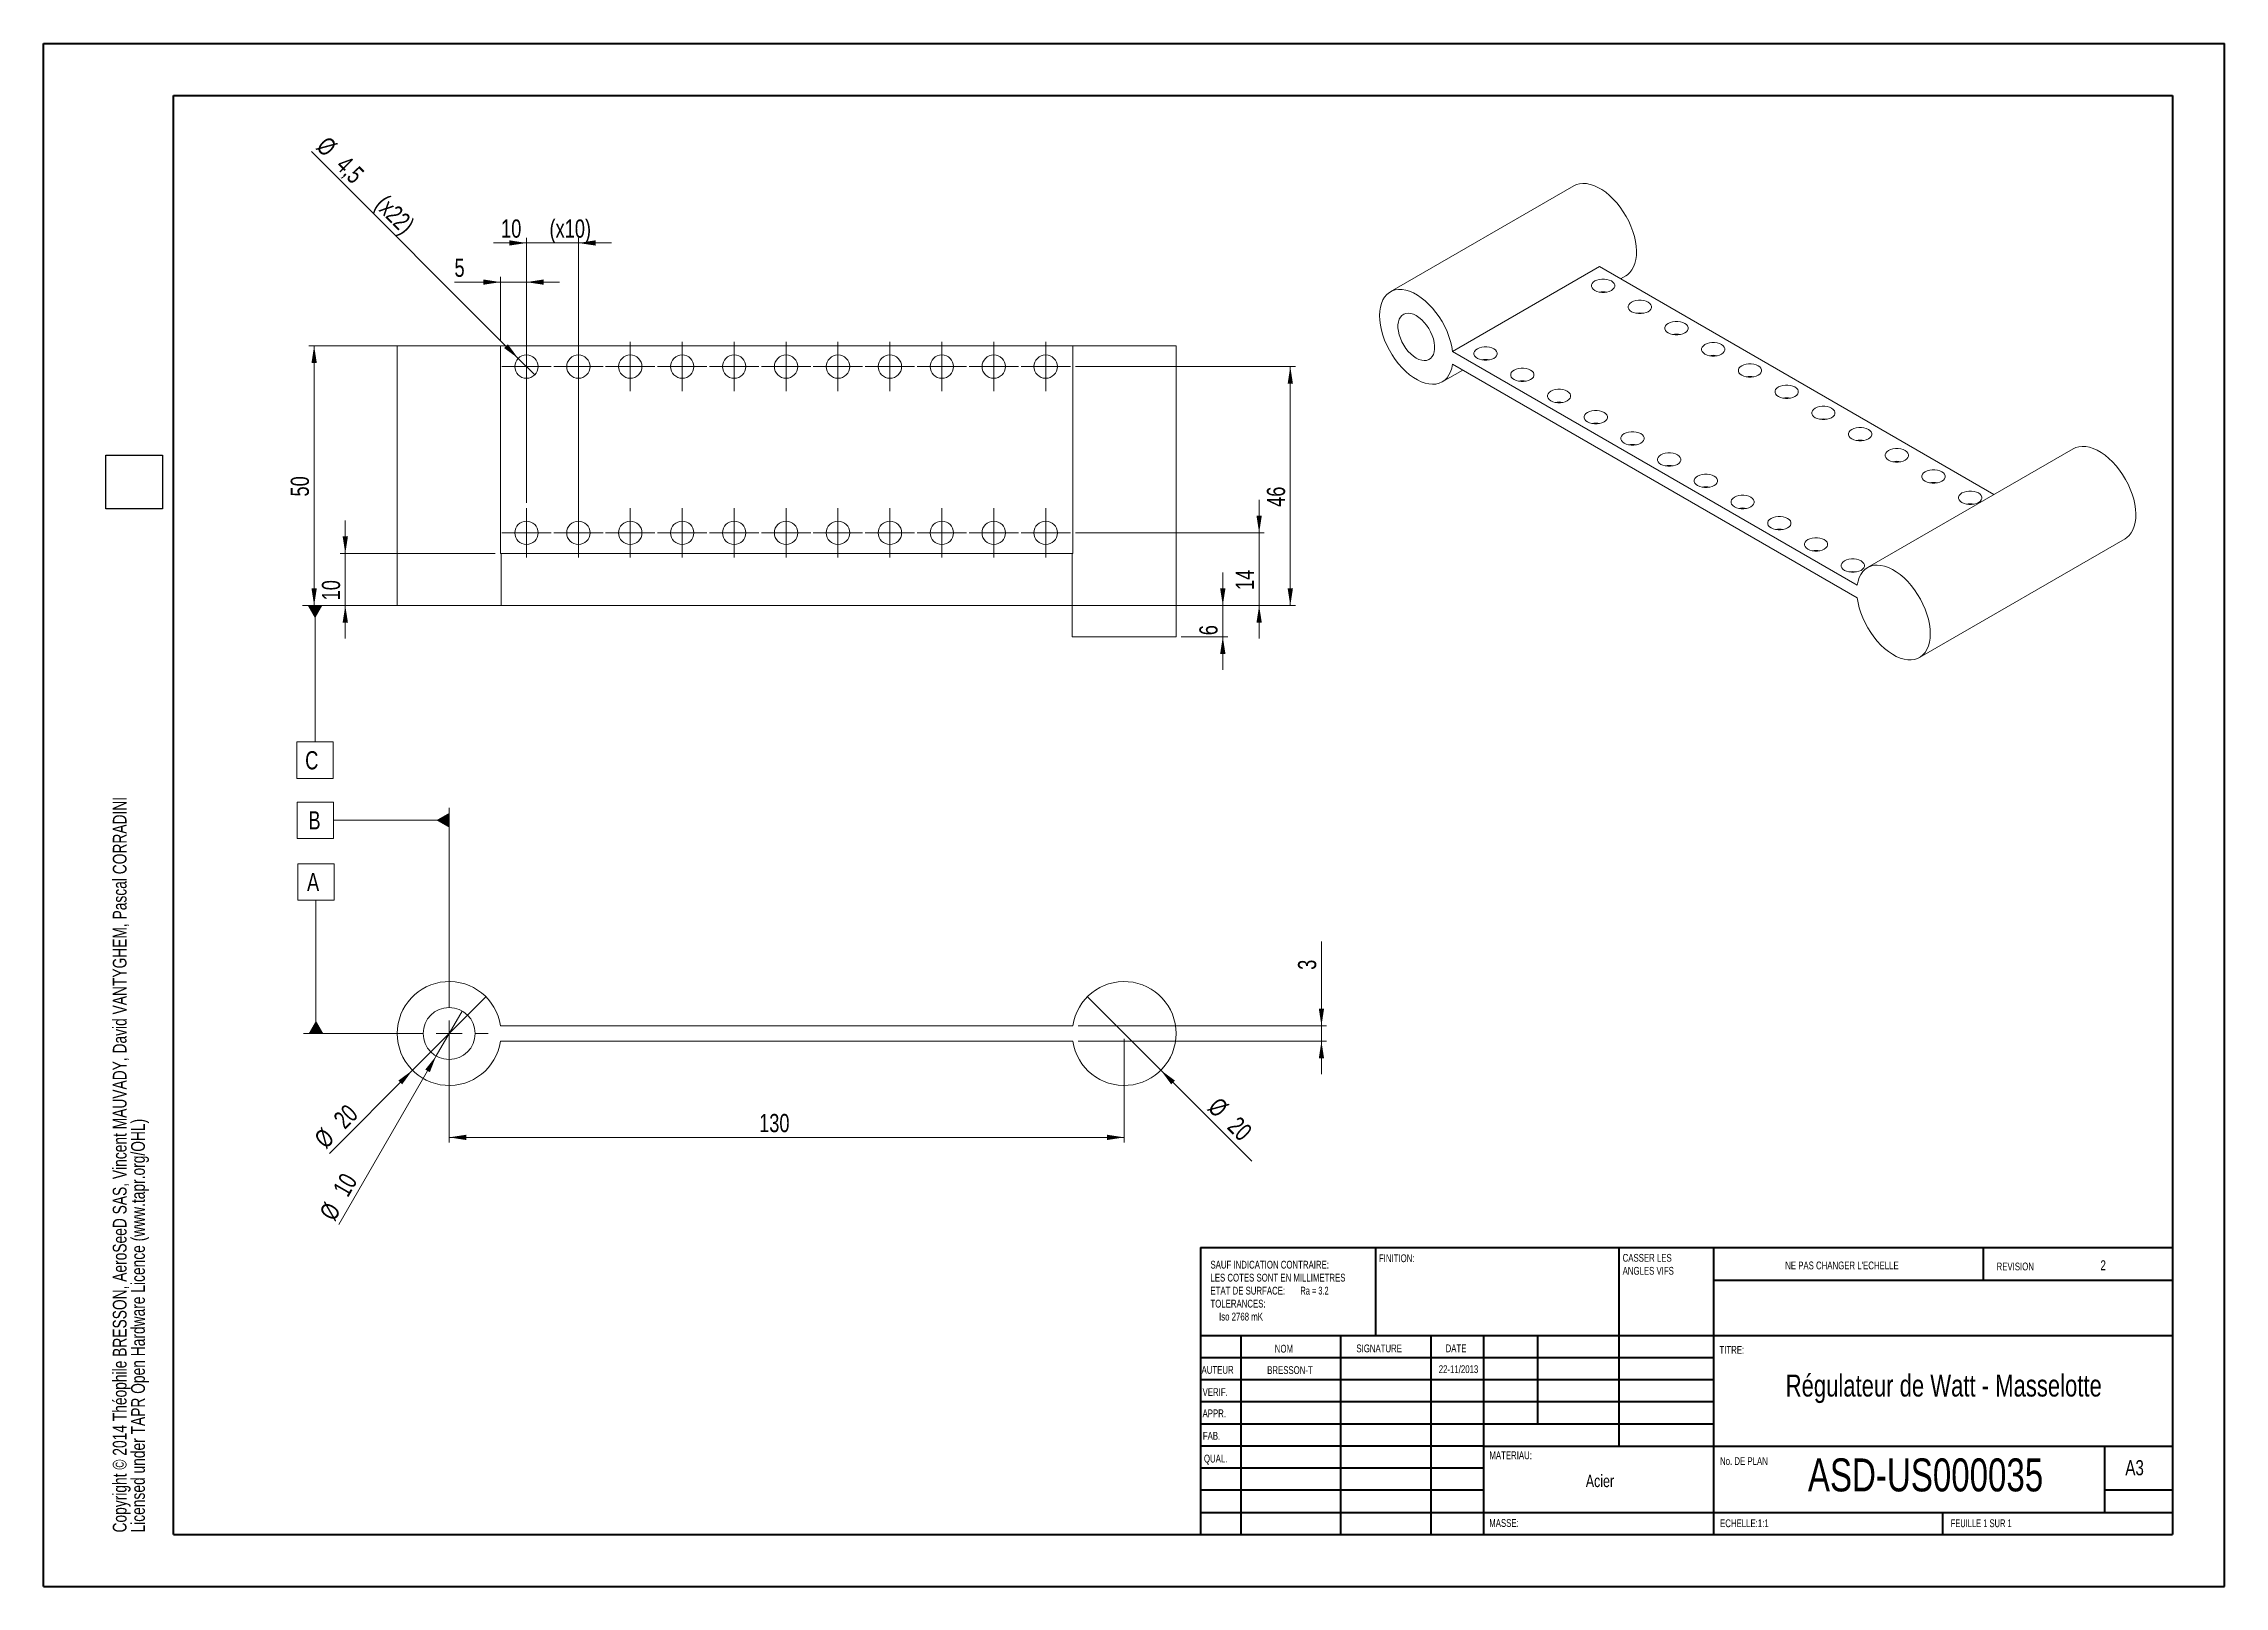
# Model space of a CAD drawing. Header units: millimetres. Extents: x 0 to 420, y 0 to 297.
import ezdxf

# ---------------------------------------------------------------- set-up
doc = ezdxf.new("R2010")
doc.units = ezdxf.units.MM
doc.styles.add('SLDTEXTSTYLE0', font='TXT', dxfattribs={"width": 0.75})
doc.styles.add('SLDTEXTSTYLE1', font='TXT', dxfattribs={"width": 0.7})
doc.styles.add('SLDTEXTSTYLE2', font='TXT', dxfattribs={"width": 0.6875})
doc.dimstyles.new('SLDDIMSTYLE0', dxfattribs={"dimtxt": 3.5, "dimasz": 3.302, "dimexe": 0, "dimexo": 0.0625, "dimgap": 0.875, "dimtad": 1, "dimrnd": 1e-09, "dimzin": 12, "dimdsep": 46, "dimtxsty": 'SLDTEXTSTYLE0', "dimsah": 1, "dimcen": 0.09, "dimadec": 0, "dimazin": 3, "dimtfac": 1, "dimtmove": 0, "dimatfit": 0, "dimfxl": 1, "dimfrac": 2, "dimtolj": 1, "dimtzin": 12, "dimarcsym": 0})
doc.dimstyles.new('SLDDIMSTYLE1', dxfattribs={"dimtxt": 3.5, "dimasz": 3.302, "dimexe": 0, "dimexo": 0.0625, "dimgap": 0.875, "dimtad": 1, "dimrnd": 1e-09, "dimzin": 12, "dimdsep": 46, "dimtxsty": 'SLDTEXTSTYLE0', "dimblk1": 'NONE', "dimsah": 1, "dimcen": 0, "dimadec": 0, "dimazin": 3, "dimtfac": 1, "dimtmove": 0, "dimatfit": 3, "dimldrblk": 'NONE', "dimfxl": 1, "dimfrac": 2, "dimtolj": 1, "dimtzin": 12, "dimarcsym": 0})
doc.dimstyles.new('SLDDIMSTYLE2', dxfattribs={"dimtxt": 3.5, "dimasz": 3.302, "dimexe": 0, "dimexo": 0.0625, "dimgap": 0.875, "dimtad": 1, "dimrnd": 1e-09, "dimzin": 12, "dimdsep": 46, "dimtxsty": 'SLDTEXTSTYLE0', "dimsah": 1, "dimcen": 0.09, "dimadec": 0, "dimazin": 3, "dimtfac": 1, "dimtofl": 0, "dimtmove": 0, "dimatfit": 3, "dimfxl": 1, "dimfrac": 2, "dimtolj": 1, "dimtzin": 12, "dimarcsym": 0})
doc.dimstyles.new('SLDDIMSTYLE3', dxfattribs={"dimtxt": 3.5, "dimasz": 3.302, "dimexe": 0, "dimexo": 0.0625, "dimgap": 0.875, "dimtad": 1, "dimrnd": 1e-09, "dimzin": 12, "dimdsep": 46, "dimtxsty": 'SLDTEXTSTYLE0', "dimblk1": 'NONE', "dimsah": 1, "dimcen": 0, "dimadec": 0, "dimazin": 3, "dimtfac": 1, "dimtmove": 0, "dimatfit": 3, "dimldrblk": 'NONE', "dimfxl": 1, "dimfrac": 2, "dimtolj": 1, "dimtzin": 12, "dimarcsym": 0})
doc.dimstyles.new('SLDDIMSTYLE4', dxfattribs={"dimtxt": 3.5, "dimasz": 3.302, "dimexe": 0, "dimexo": 0.0625, "dimgap": 0.875, "dimtad": 1, "dimrnd": 1e-09, "dimzin": 12, "dimdsep": 46, "dimtxsty": 'SLDTEXTSTYLE0', "dimblk1": 'NONE', "dimsah": 1, "dimcen": 0, "dimadec": 0, "dimazin": 3, "dimtfac": 1, "dimtmove": 0, "dimatfit": 3, "dimldrblk": 'NONE', "dimfxl": 1, "dimfrac": 2, "dimtolj": 1, "dimtzin": 12, "dimarcsym": 0})
picture_1 = doc.add_image_def('image1.bmp', size_in_pixel=(400, 420))

msp = doc.modelspace()

# ---------------------------------------------------------------- texts
at = {"color": 7, "linetype": 'Continuous', "lineweight": 0}
for s, insert, char_height, attachment_point, style in [('FINITION:', (257.25, 64.134), 1.5, 1, 'SLDTEXTSTYLE0'), ('2', (396.741, 62.99), 1.905, 2, 'SLDTEXTSTYLE0'), ("NE PAS CHANGER L'ECHELLE", (335.493, 62.748), 1.5, 1, 'SLDTEXTSTYLE0'), ('REVISION', (376.206, 62.55), 1.5, 1, 'SLDTEXTSTYLE0'), ('NOM', (237.201, 46.716), 1.5, 1, 'SLDTEXTSTYLE0'), ('SIGNATURE', (252.912, 46.777), 1.5, 1, 'SLDTEXTSTYLE0'), ('DATE', (270.094, 46.791), 1.5, 1, 'SLDTEXTSTYLE0'), ('TITRE:', (322.835, 46.493), 1.5, 1, 'SLDTEXTSTYLE0'), ('AUTEUR', (223.091, 42.644), 1.5, 1, 'SLDTEXTSTYLE0'), ('BRESSON-T', (240.114, 42.598), 1.4986, 2, 'SLDTEXTSTYLE0'), ('22-11/2013', (272.576, 42.774), 1.4986, 2, 'SLDTEXTSTYLE0'), ('VERIF.', (223.289, 38.369), 1.5, 1, 'SLDTEXTSTYLE0'), ('Régulateur de Watt - Masselotte', (366.03, 40.991), 4.23333, 2, 'SLDTEXTSTYLE0'), ('APPR.', (223.281, 34.279), 1.5, 1, 'SLDTEXTSTYLE0'), ('FAB.', (223.334, 29.948), 1.5, 1, 'SLDTEXTSTYLE0'), ('QUAL.', (223.548, 25.564), 1.5, 1, 'SLDTEXTSTYLE0'), ('MATERIAU:', (278.525, 26.201), 1.5, 1, 'SLDTEXTSTYLE0'), ('Acier', (299.818, 21.7), 2.3813, 2, 'SLDTEXTSTYLE0'), ('No. DE PLAN', (322.953, 25.083), 1.5, 1, 'SLDTEXTSTYLE0'), ('ASD-US000035', (362.527, 24.847), 6.35, 2, 'SLDTEXTSTYLE0'), ('A3', (401, 24.515), 2.9104, 1, 'SLDTEXTSTYLE0'), ('MASSE:', (278.497, 13.164), 1.4986, 1, 'SLDTEXTSTYLE0'), ('ECHELLE:1:1', (322.953, 13.115), 1.5, 1, 'SLDTEXTSTYLE0'), ('FEUILLE 1 SUR 1', (367.357, 13.115), 1.5, 1, 'SLDTEXTSTYLE1')]:
    msp.add_mtext(s, dxfattribs=dict(at, insert=insert, char_height=char_height, attachment_point=attachment_point, style=style))

# ---------------------------------------------------------------- blocks, each defined once
blk = doc.blocks.new('SW_NOTE_0')
at = {"color": 0, "linetype": 'Continuous', "lineweight": 0, "char_height": 2.6458, "attachment_point": 1, "rotation": 90, "style": 'SLDTEXTSTYLE0'}
for s, insert in [('Copyright © 2014 Théophile BRESSON, AeroSeeD SAS, Vincent MAUVADY, David VANTYGHEM, Pascal CORRADINI', (-3.41, 0)), ('Licensed under TAPR Open Hardware Licence (www.tapr.org/OHL)', (0.12, 0))]:
    blk.add_mtext(s, dxfattribs=dict(at, insert=insert))
blk = doc.blocks.new('SW_NOTE_1')
at = {"color": 0, "linetype": 'Continuous', "lineweight": 0, "char_height": 1.5, "attachment_point": 1, "style": 'SLDTEXTSTYLE0'}
for s, insert in [('CASSER LES', (0, 1.93)), ('ANGLES VIFS', (0, -0.57))]:
    blk.add_mtext(s, dxfattribs=dict(at, insert=insert))
blk = doc.blocks.new('SW_NOTE_2')
at = {"color": 0, "linetype": 'Continuous', "lineweight": 0, "char_height": 1.5, "attachment_point": 1}
for s, insert, style in [('SAUF INDICATION CONTRAIRE:', (0, 1.93), 'SLDTEXTSTYLE0'), ('LES COTES SONT EN MILLIMETRES', (0, -0.57), 'SLDTEXTSTYLE0'), ('ETAT DE SURFACE:', (0, -3.07), 'SLDTEXTSTYLE0'), ('Ra = 3.2', (17.33, -3.07), 'SLDTEXTSTYLE2'), ('TOLERANCES:', (0, -5.57), 'SLDTEXTSTYLE0'), ('Iso 2768 mK', (1.66, -8.07), 'SLDTEXTSTYLE0')]:
    blk.add_mtext(s, dxfattribs=dict(at, insert=insert, style=style))
blk = doc.blocks.new('*D4')
at = {"color": 7, "linetype": 'Continuous', "lineweight": 0}
for p, q in [((88.07, 240.04), (88.07, 252.3)), ((93.07, 208.79), (93.07, 252.3)), ((88.07, 251.3), (79.21, 251.3)), ((88.07, 251.3), (93.07, 251.3)), ((93.07, 251.3), (99.42, 251.3))]:
    blk.add_line(p, q, dxfattribs=at)
for points in [[(88.07, 251.3), (84.77, 251.81), (84.77, 250.8)], [(93.07, 251.3), (96.37, 250.8), (96.37, 251.81)]]:
    blk.add_solid(points, dxfattribs=at)
at = {"color": 7, "linetype": 'Continuous', "lineweight": 0, "insert": (79.21, 255.82, 0.1), "char_height": 3.5, "attachment_point": 1, "style": 'SLDTEXTSTYLE0'}
blk.add_mtext('5', dxfattribs=at)
blk = doc.blocks.new('*D5')
at = {"color": 7, "linetype": 'Continuous', "lineweight": 0}
for p, q in [((93.07, 258.84), (86.72, 258.84)), ((93.07, 240.79), (93.07, 259.84)), ((93.07, 258.84), (103.07, 258.84)), ((103.07, 204.04), (103.07, 259.84)), ((103.07, 258.84), (109.42, 258.84))]:
    blk.add_line(p, q, dxfattribs=at)
for points in [[(93.07, 258.84), (89.77, 259.35), (89.77, 258.34)], [(103.07, 258.84), (106.37, 258.34), (106.37, 259.35)]]:
    blk.add_solid(points, dxfattribs=at)
at = {"color": 7, "linetype": 'Continuous', "lineweight": 0, "char_height": 3.5, "attachment_point": 1, "style": 'SLDTEXTSTYLE0'}
for s, insert in [('10', (88.18, 263.36, 0.1)), ('(x10)', (97.51, 263.36, 0.1))]:
    blk.add_mtext(s, dxfattribs=dict(at, insert=insert))
blk = doc.blocks.new('*D7')
at = {"color": 7, "linetype": 'Continuous', "lineweight": 0}
for q in [(51.68, 276.43), (94.66, 233.45)]:
    blk.add_line((91.48, 236.63), q, dxfattribs=at)
blk.add_solid([(91.48, 236.63), (89.5, 239.32), (88.78, 238.6)], dxfattribs=at)
at = {"color": 7, "linetype": 'Continuous', "lineweight": 0, "char_height": 3.5, "attachment_point": 1, "rotation": 315, "style": 'SLDTEXTSTYLE0'}
for s, insert in [('%%c', (54.86, 279.62, 0.1)), ('4,5', (58.63, 275.92, 0.1)), ('(x22)', (66.15, 268.41, 0.1))]:
    blk.add_mtext(s, dxfattribs=dict(at, insert=insert))
blk = doc.blocks.new('_NONE')
blk = doc.blocks.new('*D8')
at = {"color": 7, "linetype": 'Continuous', "lineweight": 0}
for p, q in [((72.18, 239.04), (51.18, 239.04)), ((52.18, 189.04), (52.18, 239.04)), ((67.18, 189.04), (51.18, 189.04))]:
    blk.add_line(p, q, dxfattribs=at)
for points in [[(52.18, 239.04), (51.67, 235.74), (52.69, 235.74)], [(52.18, 189.04), (52.69, 192.34), (51.67, 192.34)]]:
    blk.add_solid(points, dxfattribs=at)
at = {"color": 7, "linetype": 'Continuous', "lineweight": 0, "insert": (47.67, 210.03, 0.1), "char_height": 3.5, "attachment_point": 1, "rotation": 90, "style": 'SLDTEXTSTYLE0'}
blk.add_mtext('50', dxfattribs=at)
blk = doc.blocks.new('*D9')
at = {"color": 7, "linetype": 'Continuous', "lineweight": 0}
for p, q in [((58.18, 199.04), (58.18, 205.39)), ((87.07, 199.04), (57.18, 199.04)), ((58.18, 189.04), (58.18, 199.04)), ((67.18, 189.04), (57.18, 189.04)), ((58.18, 189.04), (58.18, 182.69))]:
    blk.add_line(p, q, dxfattribs=at)
for points in [[(58.18, 199.04), (58.69, 202.34), (57.67, 202.34)], [(58.18, 189.04), (57.67, 185.74), (58.69, 185.74)]]:
    blk.add_solid(points, dxfattribs=at)
at = {"color": 7, "linetype": 'Continuous', "lineweight": 0, "insert": (53.67, 190.03, 0.1), "char_height": 3.5, "attachment_point": 1, "rotation": 90, "style": 'SLDTEXTSTYLE0'}
blk.add_mtext('10', dxfattribs=at)
blk = doc.blocks.new('*D10')
at = {"color": 7, "linetype": 'Continuous', "lineweight": 0}
for p, q in [((227.18, 189.04), (227.18, 195.39)), ((84.18, 189.04), (228.18, 189.04)), ((227.18, 189.04), (227.18, 183.04)), ((219.18, 183.04), (228.18, 183.04)), ((227.18, 183.04), (227.18, 176.69))]:
    blk.add_line(p, q, dxfattribs=at)
for points in [[(227.18, 189.04), (227.69, 192.34), (226.67, 192.34)], [(227.18, 183.04), (226.67, 179.74), (227.69, 179.74)]]:
    blk.add_solid(points, dxfattribs=at)
at = {"color": 7, "linetype": 'Continuous', "lineweight": 0, "insert": (222.67, 183.32, 0.1), "char_height": 3.5, "attachment_point": 1, "rotation": 90, "style": 'SLDTEXTSTYLE0'}
blk.add_mtext('6', dxfattribs=at)
blk = doc.blocks.new('*D11')
at = {"color": 7, "linetype": 'Continuous', "lineweight": 0}
for p, q in [((234.18, 203.04), (234.18, 209.39)), ((198.82, 203.04), (235.18, 203.04)), ((234.18, 189.04), (234.18, 203.04)), ((89.18, 189.04), (235.18, 189.04)), ((234.18, 189.04), (234.18, 182.69))]:
    blk.add_line(p, q, dxfattribs=at)
for points in [[(234.18, 203.04), (234.69, 206.34), (233.67, 206.34)], [(234.18, 189.04), (233.67, 185.74), (234.69, 185.74)]]:
    blk.add_solid(points, dxfattribs=at)
at = {"color": 7, "linetype": 'Continuous', "lineweight": 0, "insert": (229.67, 192.03, 0.1), "char_height": 3.5, "attachment_point": 1, "rotation": 90, "style": 'SLDTEXTSTYLE0'}
blk.add_mtext('14', dxfattribs=at)
blk = doc.blocks.new('*D12')
at = {"color": 7, "linetype": 'Continuous', "lineweight": 0}
for p, q in [((198.82, 235.04), (241.18, 235.04)), ((240.18, 189.04), (240.18, 235.04)), ((89.18, 189.04), (241.18, 189.04))]:
    blk.add_line(p, q, dxfattribs=at)
for points in [[(240.18, 235.04), (239.67, 231.74), (240.69, 231.74)], [(240.18, 189.04), (240.69, 192.34), (239.67, 192.34)]]:
    blk.add_solid(points, dxfattribs=at)
at = {"color": 7, "linetype": 'Continuous', "lineweight": 0, "insert": (235.67, 208.03, 0.1), "char_height": 3.5, "attachment_point": 1, "rotation": 90, "style": 'SLDTEXTSTYLE0'}
blk.add_mtext('46', dxfattribs=at)
blk = doc.blocks.new('SW_CENTERMARKSYMBOL_0')
at = {"color": 0, "linetype": 'Continuous', "lineweight": 0}
for p, q in [((0, 2.5), (0, 4.75)), ((-2.5, 0), (-4.75, 0)), ((0, 0), (-2.5, 0)), ((0, 0), (0, 2.5)), ((0, 0), (0, -2.5)), ((0, 0), (2.5, 0)), ((2.5, 0), (4.75, 0)), ((0, -2.5), (0, -4.75))]:
    blk.add_line(p, q, dxfattribs=at)
blk = doc.blocks.new('SW_CENTERMARKSYMBOL_1')
at = {"color": 0, "linetype": 'Continuous', "lineweight": 0}
for p, q in [((0, 2.5), (0, 4.75)), ((-2.5, 0), (-4.75, 0)), ((0, 0), (-2.5, 0)), ((0, 0), (0, 2.5)), ((0, 0), (0, -2.5)), ((0, 0), (2.5, 0)), ((2.5, 0), (4.75, 0)), ((0, -2.5), (0, -4.75))]:
    blk.add_line(p, q, dxfattribs=at)
blk = doc.blocks.new('SW_CENTERMARKSYMBOL_2')
at = {"color": 0, "linetype": 'Continuous', "lineweight": 0}
for p, q in [((0, 2.5), (0, 4.75)), ((-2.5, 0), (-4.75, 0)), ((0, 0), (-2.5, 0)), ((0, 0), (0, 2.5)), ((0, 0), (0, -2.5)), ((0, 0), (2.5, 0)), ((2.5, 0), (4.75, 0)), ((0, -2.5), (0, -4.75))]:
    blk.add_line(p, q, dxfattribs=at)
blk = doc.blocks.new('SW_CENTERMARKSYMBOL_3')
at = {"color": 0, "linetype": 'Continuous', "lineweight": 0}
for p, q in [((0, 2.5), (0, 4.75)), ((-2.5, 0), (-4.75, 0)), ((0, 0), (-2.5, 0)), ((0, 0), (0, 2.5)), ((0, 0), (0, -2.5)), ((0, 0), (2.5, 0)), ((2.5, 0), (4.75, 0)), ((0, -2.5), (0, -4.75))]:
    blk.add_line(p, q, dxfattribs=at)
blk = doc.blocks.new('SW_CENTERMARKSYMBOL_4')
at = {"color": 0, "linetype": 'Continuous', "lineweight": 0}
for p, q in [((0, 2.5), (0, 4.75)), ((-2.5, 0), (-4.75, 0)), ((0, 0), (-2.5, 0)), ((0, 0), (0, 2.5)), ((0, 0), (0, -2.5)), ((0, 0), (2.5, 0)), ((2.5, 0), (4.75, 0)), ((0, -2.5), (0, -4.75))]:
    blk.add_line(p, q, dxfattribs=at)
blk = doc.blocks.new('SW_CENTERMARKSYMBOL_5')
at = {"color": 0, "linetype": 'Continuous', "lineweight": 0}
for p, q in [((0, 2.5), (0, 4.75)), ((-2.5, 0), (-4.75, 0)), ((0, 0), (-2.5, 0)), ((0, 0), (0, 2.5)), ((0, 0), (0, -2.5)), ((0, 0), (2.5, 0)), ((2.5, 0), (4.75, 0)), ((0, -2.5), (0, -4.75))]:
    blk.add_line(p, q, dxfattribs=at)
blk = doc.blocks.new('SW_CENTERMARKSYMBOL_6')
at = {"color": 0, "linetype": 'Continuous', "lineweight": 0}
for p, q in [((0, 2.5), (0, 4.75)), ((-2.5, 0), (-4.75, 0)), ((0, 0), (-2.5, 0)), ((0, 0), (0, 2.5)), ((0, 0), (0, -2.5)), ((0, 0), (2.5, 0)), ((2.5, 0), (4.75, 0)), ((0, -2.5), (0, -4.75))]:
    blk.add_line(p, q, dxfattribs=at)
blk = doc.blocks.new('SW_CENTERMARKSYMBOL_7')
at = {"color": 0, "linetype": 'Continuous', "lineweight": 0}
for p, q in [((0, 2.5), (0, 4.75)), ((-2.5, 0), (-4.75, 0)), ((0, 0), (-2.5, 0)), ((0, 0), (0, 2.5)), ((0, 0), (0, -2.5)), ((0, 0), (2.5, 0)), ((2.5, 0), (4.75, 0)), ((0, -2.5), (0, -4.75))]:
    blk.add_line(p, q, dxfattribs=at)
blk = doc.blocks.new('SW_CENTERMARKSYMBOL_8')
at = {"color": 0, "linetype": 'Continuous', "lineweight": 0}
for p, q in [((0, 2.5), (0, 4.75)), ((-2.5, 0), (-4.75, 0)), ((0, 0), (-2.5, 0)), ((0, 0), (0, 2.5)), ((0, 0), (0, -2.5)), ((0, 0), (2.5, 0)), ((2.5, 0), (4.75, 0)), ((0, -2.5), (0, -4.75))]:
    blk.add_line(p, q, dxfattribs=at)
blk = doc.blocks.new('SW_CENTERMARKSYMBOL_9')
at = {"color": 0, "linetype": 'Continuous', "lineweight": 0}
for p, q in [((0, 2.5), (0, 4.75)), ((-2.5, 0), (-4.75, 0)), ((0, 0), (-2.5, 0)), ((0, 0), (0, 2.5)), ((0, 0), (0, -2.5)), ((0, 0), (2.5, 0)), ((2.5, 0), (4.75, 0)), ((0, -2.5), (0, -4.75))]:
    blk.add_line(p, q, dxfattribs=at)
blk = doc.blocks.new('SW_CENTERMARKSYMBOL_10')
at = {"color": 0, "linetype": 'Continuous', "lineweight": 0}
for p, q in [((0, 2.5), (0, 4.75)), ((-2.5, 0), (-4.75, 0)), ((0, 0), (-2.5, 0)), ((0, 0), (0, 2.5)), ((0, 0), (0, -2.5)), ((0, 0), (2.5, 0)), ((2.5, 0), (4.75, 0)), ((0, -2.5), (0, -4.75))]:
    blk.add_line(p, q, dxfattribs=at)
blk = doc.blocks.new('SW_CENTERMARKSYMBOL_11')
at = {"color": 0, "linetype": 'Continuous', "lineweight": 0}
for p, q in [((0, 2.5), (0, 4.75)), ((-2.5, 0), (-4.75, 0)), ((0, 0), (-2.5, 0)), ((0, 0), (0, 2.5)), ((0, 0), (0, -2.5)), ((0, 0), (2.5, 0)), ((2.5, 0), (4.75, 0)), ((0, -2.5), (0, -4.75))]:
    blk.add_line(p, q, dxfattribs=at)
blk = doc.blocks.new('SW_CENTERMARKSYMBOL_12')
at = {"color": 0, "linetype": 'Continuous', "lineweight": 0}
for p, q in [((0, 2.5), (0, 4.75)), ((-2.5, 0), (-4.75, 0)), ((0, 0), (-2.5, 0)), ((0, 0), (0, 2.5)), ((0, 0), (0, -2.5)), ((0, 0), (2.5, 0)), ((2.5, 0), (4.75, 0)), ((0, -2.5), (0, -4.75))]:
    blk.add_line(p, q, dxfattribs=at)
blk = doc.blocks.new('SW_CENTERMARKSYMBOL_13')
at = {"color": 0, "linetype": 'Continuous', "lineweight": 0}
for p, q in [((0, 2.5), (0, 4.75)), ((-2.5, 0), (-4.75, 0)), ((0, 0), (-2.5, 0)), ((0, 0), (0, 2.5)), ((0, 0), (0, -2.5)), ((0, 0), (2.5, 0)), ((2.5, 0), (4.75, 0)), ((0, -2.5), (0, -4.75))]:
    blk.add_line(p, q, dxfattribs=at)
blk = doc.blocks.new('SW_CENTERMARKSYMBOL_14')
at = {"color": 0, "linetype": 'Continuous', "lineweight": 0}
for p, q in [((0, 2.5), (0, 4.75)), ((-2.5, 0), (-4.75, 0)), ((0, 0), (-2.5, 0)), ((0, 0), (0, 2.5)), ((0, 0), (0, -2.5)), ((0, 0), (2.5, 0)), ((2.5, 0), (4.75, 0)), ((0, -2.5), (0, -4.75))]:
    blk.add_line(p, q, dxfattribs=at)
blk = doc.blocks.new('SW_CENTERMARKSYMBOL_15')
at = {"color": 0, "linetype": 'Continuous', "lineweight": 0}
for p, q in [((0, 2.5), (0, 4.75)), ((-2.5, 0), (-4.75, 0)), ((0, 0), (-2.5, 0)), ((0, 0), (0, 2.5)), ((0, 0), (0, -2.5)), ((0, 0), (2.5, 0)), ((2.5, 0), (4.75, 0)), ((0, -2.5), (0, -4.75))]:
    blk.add_line(p, q, dxfattribs=at)
blk = doc.blocks.new('SW_CENTERMARKSYMBOL_16')
at = {"color": 0, "linetype": 'Continuous', "lineweight": 0}
for p, q in [((0, 2.5), (0, 4.75)), ((-2.5, 0), (-4.75, 0)), ((0, 0), (-2.5, 0)), ((0, 0), (0, 2.5)), ((0, 0), (0, -2.5)), ((0, 0), (2.5, 0)), ((2.5, 0), (4.75, 0)), ((0, -2.5), (0, -4.75))]:
    blk.add_line(p, q, dxfattribs=at)
blk = doc.blocks.new('SW_CENTERMARKSYMBOL_17')
at = {"color": 0, "linetype": 'Continuous', "lineweight": 0}
for p, q in [((0, 2.5), (0, 4.75)), ((-2.5, 0), (-4.75, 0)), ((0, 0), (-2.5, 0)), ((0, 0), (0, 2.5)), ((0, 0), (0, -2.5)), ((0, 0), (2.5, 0)), ((2.5, 0), (4.75, 0)), ((0, -2.5), (0, -4.75))]:
    blk.add_line(p, q, dxfattribs=at)
blk = doc.blocks.new('SW_CENTERMARKSYMBOL_18')
at = {"color": 0, "linetype": 'Continuous', "lineweight": 0}
for p, q in [((0, 2.5), (0, 4.75)), ((-2.5, 0), (-4.75, 0)), ((0, 0), (-2.5, 0)), ((0, 0), (0, 2.5)), ((0, 0), (0, -2.5)), ((0, 0), (2.5, 0)), ((2.5, 0), (4.75, 0)), ((0, -2.5), (0, -4.75))]:
    blk.add_line(p, q, dxfattribs=at)
blk = doc.blocks.new('SW_CENTERMARKSYMBOL_19')
at = {"color": 0, "linetype": 'Continuous', "lineweight": 0}
for p, q in [((0, 2.5), (0, 4.75)), ((-2.5, 0), (-4.75, 0)), ((0, 0), (-2.5, 0)), ((0, 0), (0, 2.5)), ((0, 0), (0, -2.5)), ((0, 0), (2.5, 0)), ((2.5, 0), (4.75, 0)), ((0, -2.5), (0, -4.75))]:
    blk.add_line(p, q, dxfattribs=at)
blk = doc.blocks.new('SW_CENTERMARKSYMBOL_20')
at = {"color": 0, "linetype": 'Continuous', "lineweight": 0}
for p, q in [((0, 2.5), (0, 4.75)), ((-2.5, 0), (-4.75, 0)), ((0, 0), (-2.5, 0)), ((0, 0), (0, 2.5)), ((0, 0), (0, -2.5)), ((0, 0), (2.5, 0)), ((2.5, 0), (4.75, 0)), ((0, -2.5), (0, -4.75))]:
    blk.add_line(p, q, dxfattribs=at)
blk = doc.blocks.new('SW_CENTERMARKSYMBOL_21')
at = {"color": 0, "linetype": 'Continuous', "lineweight": 0}
for p, q in [((0, 2.5), (0, 4.75)), ((-2.5, 0), (-4.75, 0)), ((0, 0), (-2.5, 0)), ((0, 0), (0, 2.5)), ((0, 0), (0, -2.5)), ((0, 0), (2.5, 0)), ((2.5, 0), (4.75, 0)), ((0, -2.5), (0, -4.75))]:
    blk.add_line(p, q, dxfattribs=at)
blk = doc.blocks.new('SW_DATUMTAG_0')
at = {"color": 0, "linetype": 'Continuous', "lineweight": 0}
for p, q in [((17.73, 32.55), (-0.5, 32.55)), ((1.9, 32.55), (1.9, 6.28)), ((-1.6, -0.72), (-1.6, 6.28)), ((-1.6, 6.28), (5.4, 6.28)), ((5.4, 6.28), (5.4, -0.72)), ((5.4, -0.72), (-1.6, -0.72))]:
    blk.add_line(p, q, dxfattribs=at)
blk.add_solid([(3.3, 32.55), (0.5, 32.55), (1.9, 30.1)], dxfattribs=at)
at = {"color": 0, "linetype": 'Continuous', "lineweight": 0, "insert": (0, 4.51), "char_height": 3.5, "attachment_point": 1, "style": 'SLDTEXTSTYLE0'}
blk.add_mtext('C', dxfattribs=at)
blk = doc.blocks.new('*D36')
at = {"color": 7, "linetype": 'Continuous', "lineweight": 0}
for q in [(85.25, 113.72), (55.11, 83.58)]:
    blk.add_line((71.11, 99.58), q, dxfattribs=at)
blk.add_solid([(71.11, 99.58), (68.42, 97.6), (69.14, 96.88)], dxfattribs=at)
at = {"color": 7, "linetype": 'Continuous', "lineweight": 0, "char_height": 3.5, "attachment_point": 1, "rotation": 45, "style": 'SLDTEXTSTYLE0'}
for s, insert in [('20', (55.63, 90.53, 3.1)), ('%%c', (51.93, 86.76, 3.1))]:
    blk.add_mtext(s, dxfattribs=dict(at, insert=insert))
blk = doc.blocks.new('*D37')
at = {"color": 7, "linetype": 'Continuous', "lineweight": 0}
for q in [(80.68, 110.98), (56.94, 69.85)]:
    blk.add_line((75.68, 102.32), q, dxfattribs=at)
blk.add_solid([(75.68, 102.32), (73.59, 99.71), (74.47, 99.21)], dxfattribs=at)
at = {"color": 7, "linetype": 'Continuous', "lineweight": 0, "char_height": 3.5, "attachment_point": 1, "rotation": 60, "style": 'SLDTEXTSTYLE0'}
for s, insert in [('10', (55.63, 76.7, 3.1)), ('%%c', (53.04, 72.1, 3.1))]:
    blk.add_mtext(s, dxfattribs=dict(at, insert=insert))
blk = doc.blocks.new('*D38')
at = {"color": 7, "linetype": 'Continuous', "lineweight": 0}
for q in [(201.11, 113.72), (232.78, 82.05)]:
    blk.add_line((215.25, 99.58), q, dxfattribs=at)
blk.add_solid([(215.25, 99.58), (217.23, 96.88), (217.95, 97.6)], dxfattribs=at)
at = {"color": 7, "linetype": 'Continuous', "lineweight": 0, "char_height": 3.5, "attachment_point": 1, "rotation": 315, "style": 'SLDTEXTSTYLE0'}
for s, insert in [('%%c', (226.56, 94.63, 3.1)), ('20', (230.33, 90.93, 3.1))]:
    blk.add_mtext(s, dxfattribs=dict(at, insert=insert))
blk = doc.blocks.new('*D39')
at = {"color": 7, "linetype": 'Continuous', "lineweight": 0}
for p, q in [((246.18, 108.15), (246.18, 124.34)), ((199.3, 108.15), (247.18, 108.15)), ((199.3, 105.15), (247.18, 105.15)), ((246.18, 108.15), (246.18, 105.15)), ((246.18, 105.15), (246.18, 98.8))]:
    blk.add_line(p, q, dxfattribs=at)
for points in [[(246.18, 108.15), (246.69, 111.45), (245.67, 111.45)], [(246.18, 105.15), (245.67, 101.85), (246.69, 101.85)]]:
    blk.add_solid(points, dxfattribs=at)
at = {"color": 7, "linetype": 'Continuous', "lineweight": 0, "insert": (241.67, 118.91, 3.1), "char_height": 3.5, "attachment_point": 1, "rotation": 90, "style": 'SLDTEXTSTYLE0'}
blk.add_mtext('3', dxfattribs=at)
blk = doc.blocks.new('*D40')
at = {"color": 7, "linetype": 'Continuous', "lineweight": 0}
for p, q in [((78.18, 105.65), (78.18, 85.65)), ((208.18, 105.65), (208.18, 85.65)), ((208.18, 86.65), (78.18, 86.65))]:
    blk.add_line(p, q, dxfattribs=at)
for points in [[(78.18, 86.65), (81.48, 86.14), (81.48, 87.16)], [(208.18, 86.65), (204.88, 87.16), (204.88, 86.14)]]:
    blk.add_solid(points, dxfattribs=at)
at = {"color": 7, "linetype": 'Continuous', "lineweight": 0, "insert": (137.88, 91.16, 3.1), "char_height": 3.5, "attachment_point": 1, "style": 'SLDTEXTSTYLE0'}
blk.add_mtext('130', dxfattribs=at)
blk = doc.blocks.new('SW_CENTERMARKSYMBOL_22')
at = {"color": 0, "linetype": 'Continuous', "lineweight": 0}
for p, q in [((0, 5), (0, 7.5)), ((-5, 0), (-7.5, 0)), ((0, 0), (-2.5, 0)), ((0, 0), (0, 2.5)), ((0, 0), (0, -2.5)), ((0, 0), (2.5, 0)), ((5, 0), (7.5, 0)), ((0, -5), (0, -7.5))]:
    blk.add_line(p, q, dxfattribs=at)
blk = doc.blocks.new('SW_DATUMTAG_1')
at = {"color": 0, "linetype": 'Continuous', "lineweight": 0}
for p, q in [((-1.77, -0.72), (-1.77, 6.28)), ((-1.77, 6.28), (5.23, 6.28)), ((5.23, 6.28), (5.23, -0.72)), ((5.23, -0.72), (-1.77, -0.72)), ((1.73, -26.4), (1.73, -0.72)), ((19.87, -26.4), (-0.67, -26.4))]:
    blk.add_line(p, q, dxfattribs=at)
blk.add_solid([(3.13, -26.4), (0.33, -26.4), (1.73, -23.95)], dxfattribs=at)
at = {"color": 0, "linetype": 'Continuous', "lineweight": 0, "insert": (0, 4.51, 3), "char_height": 3.5, "attachment_point": 1, "style": 'SLDTEXTSTYLE0'}
blk.add_mtext('A', dxfattribs=at)
blk = doc.blocks.new('SW_DATUMTAG_2')
at = {"color": 0, "linetype": 'Continuous', "lineweight": 0}
for p, q in [((-2.16, -0.72), (-2.16, 6.28)), ((-2.16, 6.28), (4.84, 6.28)), ((4.84, 6.28), (4.84, -0.72)), ((27.11, -30.78), (27.11, 5.18)), ((27.11, 2.78), (4.84, 2.78)), ((4.84, -0.72), (-2.16, -0.72))]:
    blk.add_line(p, q, dxfattribs=at)
blk.add_solid([(27.11, 1.38), (27.11, 4.18), (24.66, 2.78)], dxfattribs=at)
at = {"color": 0, "linetype": 'Continuous', "lineweight": 0, "insert": (0, 4.51, 3), "char_height": 3.5, "attachment_point": 1, "style": 'SLDTEXTSTYLE0'}
blk.add_mtext('B', dxfattribs=at)

# ---------------------------------------------------------------- dimensions: what is measured, and where the dimension line sits
at = {"color": 7, "linetype": 'Continuous', "lineweight": 0}
dim = msp.add_diameter_dim_2p(p1=(94.66, 233.447), p2=(91.478, 236.629), text='<> (x22)', dimstyle='SLDDIMSTYLE1', dxfattribs=at)
dim.commit()
dim.dimension.update_dxf_attribs({"geometry": '*D7', "text_midpoint": (61.069, 267.038), "dimtype": 163})
dim = msp.add_linear_dim(base=(103.069, 258.844), p1=(93.069, 239.788), p2=(103.069, 203.038), text='<> (x10)', dimstyle='SLDDIMSTYLE0', dxfattribs=at)
dim.commit()
dim.dimension.update_dxf_attribs({"geometry": '*D5', "text_midpoint": (98.264, 258.844), "dimtype": 160})
for base, p1, p2, dimstyle, picture, middle in [((93.069, 251.304), (88.069, 239.038), (93.069, 207.788), 'SLDDIMSTYLE0', '*D4', (81.922, 251.304)), ((78.182, 86.65), (208.182, 106.65), (78.182, 106.65), 'SLDDIMSTYLE2', '*D40', (143.182, 86.65))]:
    dim = msp.add_linear_dim(base=base, p1=p1, p2=p2, dimstyle=dimstyle, dxfattribs=at)
    dim.commit()
    dim.dimension.update_dxf_attribs({"geometry": picture, "text_midpoint": middle, "dimtype": 160})
for base, p1, p2, dimstyle, picture, middle in [((52.182, 239.038), (68.182, 189.038), (73.182, 239.038), 'SLDDIMSTYLE2', '*D8', (52.182, 214.038)), ((240.182, 235.038), (88.182, 189.038), (197.819, 235.038), 'SLDDIMSTYLE2', '*D12', (240.182, 212.038)), ((234.182, 203.038), (88.182, 189.038), (197.819, 203.038), 'SLDDIMSTYLE0', '*D11', (234.182, 196.038)), ((58.182, 199.038), (68.182, 189.038), (88.069, 199.038), 'SLDDIMSTYLE0', '*D9', (58.182, 194.038)), ((227.182, 183.038), (83.182, 189.038), (218.182, 183.038), 'SLDDIMSTYLE0', '*D10', (227.182, 186.038)), ((246.182, 105.15), (198.295, 108.15), (198.295, 105.15), 'SLDDIMSTYLE0', '*D39', (246.182, 121.624))]:
    dim = msp.add_linear_dim(base=base, p1=p1, p2=p2, angle=90, dimstyle=dimstyle, dxfattribs=at)
    dim.commit()
    dim.dimension.update_dxf_attribs({"geometry": picture, "text_midpoint": middle, "dimtype": 160})
for p1, p2, dimstyle, picture, middle in [((85.253, 113.721), (71.111, 99.579), 'SLDDIMSTYLE3', '*D36', (59.707, 88.174)), ((201.111, 113.721), (215.253, 99.579), 'SLDDIMSTYLE3', '*D38', (228.182, 86.65)), ((80.682, 110.98), (75.682, 102.319), 'SLDDIMSTYLE4', '*D37', (60.207, 75.516))]:
    dim = msp.add_diameter_dim_2p(p1=p1, p2=p2, dimstyle=dimstyle, dxfattribs=at)
    dim.commit()
    dim.dimension.update_dxf_attribs({"geometry": picture, "text_midpoint": middle, "dimtype": 163})

# ---------------------------------------------------------------- linework, layer by layer
at = {"color": 7, "linetype": 'Continuous', "lineweight": 40}
for p, q in [((0.079, 0.215), (0.079, 297.215)), ((0.079, 297.215), (420.079, 297.215)), ((420.079, 0.215), (420.079, 297.215)), ((25.079, 10.215), (25.079, 287.215)), ((25.079, 287.215), (410.079, 287.215)), ((410.079, 287.215), (410.079, 10.215)), ((222.879, 65.465), (410.079, 65.465)), ((222.879, 65.465), (222.879, 10.215)), ((256.679, 48.465), (256.679, 65.465)), ((303.479, 65.465), (303.479, 27.215)), ((321.679, 65.465), (321.679, 10.215)), ((373.679, 59.09), (373.679, 65.465)), ((410.079, 59.09), (321.679, 59.09)), ((410.079, 48.465), (222.879, 48.465)), ((230.679, 48.465), (230.679, 10.215)), ((249.87, 48.465), (249.87, 10.215)), ((267.278, 48.465), (267.278, 10.215)), ((277.479, 10.215), (277.479, 48.465)), ((287.879, 31.465), (287.879, 48.465)), ((321.679, 44.215), (222.879, 44.215)), ((321.679, 39.965), (222.879, 39.965)), ((321.679, 35.715), (222.879, 35.715)), ((321.679, 31.465), (222.879, 31.465)), ((277.479, 27.215), (222.879, 27.215)), ((277.479, 27.215), (410.079, 27.215)), ((397.079, 14.465), (397.079, 27.215)), ((277.479, 22.965), (222.879, 22.965)), ((277.479, 18.715), (222.879, 18.715)), ((410.079, 18.715), (397.079, 18.715)), ((222.879, 14.465), (410.079, 14.465)), ((365.879, 10.215), (365.879, 14.465)), ((25.079, 10.215), (410.079, 10.215)), ((0.079, 0.215), (420.079, 0.215))]:
    msp.add_line(p, q, dxfattribs=at)
at = {"color": 7, "linetype": 'Continuous', "lineweight": 15}
for p, q in [((294.796, 269.836), (259.441, 249.426)), ((271.431, 237.954), (299.715, 254.282)), ((299.715, 254.282), (375.708, 210.413)), ((303.786, 251.932), (304.795, 252.515)), ((68.182, 239.038), (68.182, 189.038)), ((68.182, 239.038), (88.069, 239.038)), ((88.069, 239.038), (88.069, 199.038)), ((88.069, 239.038), (198.295, 239.038)), ((198.295, 239.038), (218.182, 239.038)), ((198.295, 199.038), (198.295, 239.038)), ((218.182, 183.038), (218.182, 239.038)), ((349.373, 192.959), (271.431, 237.954)), ((271.431, 235.505), (349.373, 190.51)), ((269.44, 232.105), (273.38, 234.38)), ((390.962, 219.219), (351.364, 196.359)), ((361.364, 179.038), (400.962, 201.898)), ((198.295, 199.038), (88.069, 199.038)), ((88.182, 189.038), (88.182, 199.038)), ((198.182, 199.038), (198.182, 183.038)), ((68.182, 189.038), (78.182, 189.038)), ((78.182, 189.038), (88.182, 189.038)), ((208.182, 183.038), (198.182, 183.038)), ((218.182, 183.038), (208.182, 183.038)), ((198.295, 108.15), (88.069, 108.15)), ((88.069, 105.15), (198.295, 105.15))]:
    msp.add_line(p, q, dxfattribs=at)
at = {"color": 7, "linetype": 'Continuous', "lineweight": 15, "flags": 128}
for points in [[(304.795, 252.515), (305.117, 252.726), (305.582, 253.142), (305.981, 253.648), (306.31, 254.24), (306.565, 254.91), (306.744, 255.651), (306.844, 256.455), (306.864, 257.312), (306.804, 258.213), (306.665, 259.148), (306.447, 260.106), (306.155, 261.075), (305.79, 262.046), (305.357, 263.007), (304.862, 263.947), (304.309, 264.856), (303.704, 265.723), (303.056, 266.539), (302.37, 267.294), (301.656, 267.979), (300.92, 268.588), (300.172, 269.112), (299.419, 269.547), (298.671, 269.886), (297.935, 270.127), (297.22, 270.267), (296.535, 270.303), (295.887, 270.236), (295.282, 270.067), (294.796, 269.836)], [(271.431, 237.954), (271.278, 238.896), (271.047, 239.86), (270.741, 240.833), (270.363, 241.806), (269.918, 242.767), (269.41, 243.705), (268.845, 244.61), (268.23, 245.471), (267.572, 246.278), (266.878, 247.023), (266.157, 247.696), (265.415, 248.29), (264.663, 248.798), (263.908, 249.215), (263.16, 249.535), (262.425, 249.755), (261.714, 249.873), (261.034, 249.887), (260.393, 249.797), (259.798, 249.604), (259.256, 249.311), (258.772, 248.92), (258.354, 248.436), (258.005, 247.864), (257.729, 247.212), (257.53, 246.486), (257.409, 245.695), (257.369, 244.847), (257.409, 243.953), (257.53, 243.023), (257.729, 242.067), (258.005, 241.097), (258.354, 240.122), (258.772, 239.155), (259.256, 238.206), (259.798, 237.286), (260.393, 236.406), (261.034, 235.576), (261.714, 234.805), (262.425, 234.101), (263.16, 233.474), (263.908, 232.93), (264.663, 232.475), (265.415, 232.115), (266.157, 231.853), (266.878, 231.693), (267.572, 231.636), (268.23, 231.684), (268.845, 231.835), (269.41, 232.088), (269.918, 232.439), (270.363, 232.886), (270.741, 233.422), (271.047, 234.042), (271.278, 234.739), (271.431, 235.505)], [(302.014, 249.69), (301.62, 249.509), (301.166, 249.383), (300.675, 249.318), (300.171, 249.318), (299.679, 249.383), (299.226, 249.509), (298.832, 249.69), (298.517, 249.917), (298.299, 250.18), (298.187, 250.463), (298.187, 250.754), (298.299, 251.038), (298.517, 251.3), (298.832, 251.527), (299.226, 251.708), (299.679, 251.835), (300.171, 251.899), (300.675, 251.899), (301.166, 251.835), (301.62, 251.708), (302.014, 251.527), (302.328, 251.3), (302.546, 251.038), (302.658, 250.754), (302.658, 250.463), (302.546, 250.18), (302.328, 249.917), (302.014, 249.69)], [(309.085, 245.608), (308.691, 245.427), (308.237, 245.301), (307.746, 245.236), (307.242, 245.236), (306.751, 245.301), (306.297, 245.427), (305.903, 245.608), (305.589, 245.835), (305.37, 246.098), (305.258, 246.381), (305.258, 246.672), (305.37, 246.956), (305.589, 247.218), (305.903, 247.445), (306.297, 247.626), (306.751, 247.753), (307.242, 247.817), (307.746, 247.817), (308.237, 247.753), (308.691, 247.626), (309.085, 247.445), (309.399, 247.218), (309.617, 246.956), (309.73, 246.672), (309.73, 246.381), (309.617, 246.098), (309.399, 245.835), (309.085, 245.608)], [(264.44, 236.683), (264.967, 236.424), (265.482, 236.262), (265.974, 236.201), (266.432, 236.242), (266.845, 236.384), (267.204, 236.624), (267.502, 236.956), (267.731, 237.374), (267.887, 237.867), (267.966, 238.425), (267.966, 239.035), (267.887, 239.684), (267.731, 240.357), (267.502, 241.039), (267.204, 241.715), (266.845, 242.37), (266.432, 242.989), (265.974, 243.558), (265.482, 244.065), (264.967, 244.498), (264.44, 244.848), (263.913, 245.107), (263.398, 245.268), (262.906, 245.329), (262.449, 245.288), (262.035, 245.146), (261.676, 244.907), (261.378, 244.574), (261.149, 244.157), (260.993, 243.664), (260.914, 243.106), (260.914, 242.495), (260.993, 241.847), (261.149, 241.174), (261.378, 240.491), (261.676, 239.815), (262.035, 239.161), (262.449, 238.542), (262.906, 237.972), (263.398, 237.466), (263.913, 237.032), (264.44, 236.683)], [(316.156, 241.526), (315.762, 241.345), (315.308, 241.218), (314.817, 241.154), (314.313, 241.154), (313.822, 241.218), (313.368, 241.345), (312.974, 241.526), (312.66, 241.753), (312.441, 242.015), (312.329, 242.299), (312.329, 242.59), (312.441, 242.873), (312.66, 243.136), (312.974, 243.363), (313.368, 243.544), (313.822, 243.67), (314.313, 243.735), (314.817, 243.735), (315.308, 243.67), (315.762, 243.544), (316.156, 243.363), (316.47, 243.136), (316.688, 242.873), (316.801, 242.59), (316.801, 242.299), (316.688, 242.015), (316.47, 241.753), (316.156, 241.526)], [(323.227, 237.444), (322.833, 237.263), (322.379, 237.136), (321.888, 237.072), (321.384, 237.072), (320.893, 237.136), (320.439, 237.263), (320.045, 237.444), (319.731, 237.671), (319.512, 237.933), (319.4, 238.217), (319.4, 238.508), (319.512, 238.791), (319.731, 239.053), (320.045, 239.281), (320.439, 239.462), (320.893, 239.588), (321.384, 239.653), (321.888, 239.653), (322.379, 239.588), (322.833, 239.462), (323.227, 239.281), (323.541, 239.053), (323.76, 238.791), (323.872, 238.508), (323.872, 238.217), (323.76, 237.933), (323.541, 237.671), (323.227, 237.444)], [(279.386, 236.628), (278.992, 236.446), (278.538, 236.32), (278.047, 236.255), (277.543, 236.255), (277.052, 236.32), (276.598, 236.446), (276.204, 236.628), (275.89, 236.855), (275.671, 237.117), (275.559, 237.401), (275.559, 237.691), (275.671, 237.975), (275.89, 238.237), (276.204, 238.464), (276.598, 238.646), (277.052, 238.772), (277.543, 238.837), (278.047, 238.837), (278.538, 238.772), (278.992, 238.646), (279.386, 238.464), (279.7, 238.237), (279.919, 237.975), (280.031, 237.691), (280.031, 237.401), (279.919, 237.117), (279.7, 236.855), (279.386, 236.628)], [(330.298, 233.362), (329.904, 233.181), (329.45, 233.054), (328.959, 232.99), (328.455, 232.99), (327.964, 233.054), (327.51, 233.181), (327.116, 233.362), (326.802, 233.589), (326.583, 233.851), (326.471, 234.135), (326.471, 234.426), (326.583, 234.709), (326.802, 234.971), (327.116, 235.199), (327.51, 235.38), (327.964, 235.506), (328.455, 235.571), (328.959, 235.571), (329.45, 235.506), (329.904, 235.38), (330.298, 235.199), (330.612, 234.971), (330.831, 234.709), (330.943, 234.426), (330.943, 234.135), (330.831, 233.851), (330.612, 233.589), (330.298, 233.362)], [(286.457, 232.546), (286.063, 232.364), (285.609, 232.238), (285.118, 232.173), (284.614, 232.173), (284.123, 232.238), (283.669, 232.364), (283.275, 232.546), (282.961, 232.773), (282.743, 233.035), (282.63, 233.319), (282.63, 233.609), (282.743, 233.893), (282.961, 234.155), (283.275, 234.382), (283.669, 234.564), (284.123, 234.69), (284.614, 234.755), (285.118, 234.755), (285.609, 234.69), (286.063, 234.564), (286.457, 234.382), (286.771, 234.155), (286.99, 233.893), (287.102, 233.609), (287.102, 233.319), (286.99, 233.035), (286.771, 232.773), (286.457, 232.546)], [(337.369, 229.28), (336.975, 229.099), (336.521, 228.972), (336.03, 228.908), (335.526, 228.908), (335.035, 228.972), (334.581, 229.099), (334.187, 229.28), (333.873, 229.507), (333.654, 229.769), (333.542, 230.053), (333.542, 230.344), (333.654, 230.627), (333.873, 230.889), (334.187, 231.117), (334.581, 231.298), (335.035, 231.424), (335.526, 231.489), (336.03, 231.489), (336.521, 231.424), (336.975, 231.298), (337.369, 231.117), (337.683, 230.889), (337.902, 230.627), (338.014, 230.344), (338.014, 230.053), (337.902, 229.769), (337.683, 229.507), (337.369, 229.28)], [(293.528, 228.463), (293.134, 228.282), (292.68, 228.156), (292.189, 228.091), (291.685, 228.091), (291.194, 228.156), (290.74, 228.282), (290.346, 228.463), (290.032, 228.691), (289.814, 228.953), (289.701, 229.237), (289.701, 229.527), (289.814, 229.811), (290.032, 230.073), (290.346, 230.3), (290.74, 230.482), (291.194, 230.608), (291.685, 230.673), (292.189, 230.673), (292.68, 230.608), (293.134, 230.482), (293.528, 230.3), (293.842, 230.073), (294.061, 229.811), (294.173, 229.527), (294.173, 229.237), (294.061, 228.953), (293.842, 228.691), (293.528, 228.463)], [(344.44, 225.198), (344.046, 225.016), (343.592, 224.89), (343.101, 224.826), (342.597, 224.826), (342.106, 224.89), (341.652, 225.016), (341.258, 225.198), (340.944, 225.425), (340.725, 225.687), (340.613, 225.971), (340.613, 226.262), (340.725, 226.545), (340.944, 226.807), (341.258, 227.035), (341.652, 227.216), (342.106, 227.342), (342.597, 227.407), (343.101, 227.407), (343.592, 227.342), (344.046, 227.216), (344.44, 227.035), (344.754, 226.807), (344.973, 226.545), (345.085, 226.262), (345.085, 225.971), (344.973, 225.687), (344.754, 225.425), (344.44, 225.198)], [(300.599, 224.381), (300.205, 224.2), (299.752, 224.074), (299.26, 224.009), (298.756, 224.009), (298.265, 224.074), (297.811, 224.2), (297.417, 224.381), (297.103, 224.609), (296.885, 224.871), (296.773, 225.154), (296.773, 225.445), (296.885, 225.729), (297.103, 225.991), (297.417, 226.218), (297.811, 226.4), (298.265, 226.526), (298.756, 226.591), (299.26, 226.591), (299.752, 226.526), (300.205, 226.4), (300.599, 226.218), (300.914, 225.991), (301.132, 225.729), (301.244, 225.445), (301.244, 225.154), (301.132, 224.871), (300.914, 224.609), (300.599, 224.381)], [(351.511, 221.116), (351.117, 220.934), (350.663, 220.808), (350.172, 220.744), (349.668, 220.744), (349.177, 220.808), (348.723, 220.934), (348.329, 221.116), (348.015, 221.343), (347.796, 221.605), (347.684, 221.889), (347.684, 222.18), (347.796, 222.463), (348.015, 222.725), (348.329, 222.953), (348.723, 223.134), (349.177, 223.26), (349.668, 223.325), (350.172, 223.325), (350.663, 223.26), (351.117, 223.134), (351.511, 222.953), (351.825, 222.725), (352.044, 222.463), (352.156, 222.18), (352.156, 221.889), (352.044, 221.605), (351.825, 221.343), (351.511, 221.116)], [(307.67, 220.299), (307.277, 220.118), (306.823, 219.992), (306.331, 219.927), (305.828, 219.927), (305.336, 219.992), (304.882, 220.118), (304.488, 220.299), (304.174, 220.527), (303.956, 220.789), (303.844, 221.072), (303.844, 221.363), (303.956, 221.647), (304.174, 221.909), (304.488, 222.136), (304.882, 222.318), (305.336, 222.444), (305.828, 222.509), (306.331, 222.509), (306.823, 222.444), (307.277, 222.318), (307.67, 222.136), (307.985, 221.909), (308.203, 221.647), (308.315, 221.363), (308.315, 221.072), (308.203, 220.789), (307.985, 220.527), (307.67, 220.299)], [(314.742, 216.217), (314.348, 216.036), (313.894, 215.91), (313.402, 215.845), (312.899, 215.845), (312.407, 215.91), (311.953, 216.036), (311.56, 216.217), (311.245, 216.445), (311.027, 216.707), (310.915, 216.99), (310.915, 217.281), (311.027, 217.565), (311.245, 217.827), (311.56, 218.054), (311.953, 218.236), (312.407, 218.362), (312.899, 218.427), (313.402, 218.427), (313.894, 218.362), (314.348, 218.236), (314.742, 218.054), (315.056, 217.827), (315.274, 217.565), (315.386, 217.281), (315.386, 216.99), (315.274, 216.707), (315.056, 216.445), (314.742, 216.217)], [(358.582, 217.034), (358.188, 216.852), (357.734, 216.726), (357.243, 216.661), (356.739, 216.661), (356.248, 216.726), (355.794, 216.852), (355.4, 217.034), (355.086, 217.261), (354.867, 217.523), (354.755, 217.807), (354.755, 218.098), (354.867, 218.381), (355.086, 218.643), (355.4, 218.871), (355.794, 219.052), (356.248, 219.178), (356.739, 219.243), (357.243, 219.243), (357.734, 219.178), (358.188, 219.052), (358.582, 218.871), (358.896, 218.643), (359.115, 218.381), (359.227, 218.098), (359.227, 217.807), (359.115, 217.523), (358.896, 217.261), (358.582, 217.034)], [(390.962, 219.219), (391.449, 219.45), (392.053, 219.619), (392.702, 219.686), (393.387, 219.649), (394.102, 219.51), (394.837, 219.269), (395.586, 218.929), (396.338, 218.495), (397.087, 217.97), (397.822, 217.362), (398.537, 216.676), (399.222, 215.922), (399.871, 215.106), (400.475, 214.239), (401.028, 213.33), (401.524, 212.39), (401.956, 211.429), (402.321, 210.458), (402.614, 209.488), (402.831, 208.531), (402.971, 207.596), (403.031, 206.695), (403.011, 205.838), (402.911, 205.034), (402.732, 204.293), (402.477, 203.622), (402.148, 203.031), (401.748, 202.524), (401.283, 202.109), (400.962, 201.898)], [(321.813, 212.135), (321.419, 211.954), (320.965, 211.828), (320.473, 211.763), (319.97, 211.763), (319.478, 211.828), (319.025, 211.954), (318.631, 212.135), (318.316, 212.363), (318.098, 212.625), (317.986, 212.908), (317.986, 213.199), (318.098, 213.483), (318.316, 213.745), (318.631, 213.972), (319.025, 214.154), (319.478, 214.28), (319.97, 214.345), (320.473, 214.345), (320.965, 214.28), (321.419, 214.154), (321.813, 213.972), (322.127, 213.745), (322.345, 213.483), (322.457, 213.199), (322.457, 212.908), (322.345, 212.625), (322.127, 212.363), (321.813, 212.135)], [(365.653, 212.952), (365.259, 212.77), (364.805, 212.644), (364.314, 212.579), (363.81, 212.579), (363.319, 212.644), (362.865, 212.77), (362.471, 212.952), (362.157, 213.179), (361.938, 213.441), (361.826, 213.725), (361.826, 214.016), (361.938, 214.299), (362.157, 214.561), (362.471, 214.789), (362.865, 214.97), (363.319, 215.096), (363.81, 215.161), (364.314, 215.161), (364.805, 215.096), (365.259, 214.97), (365.653, 214.789), (365.967, 214.561), (366.186, 214.299), (366.298, 214.016), (366.298, 213.725), (366.186, 213.441), (365.967, 213.179), (365.653, 212.952)], [(328.884, 208.053), (328.49, 207.872), (328.036, 207.746), (327.545, 207.681), (327.041, 207.681), (326.55, 207.746), (326.096, 207.872), (325.702, 208.053), (325.388, 208.281), (325.169, 208.543), (325.057, 208.826), (325.057, 209.117), (325.169, 209.401), (325.388, 209.663), (325.702, 209.89), (326.096, 210.072), (326.55, 210.198), (327.041, 210.262), (327.545, 210.262), (328.036, 210.198), (328.49, 210.072), (328.884, 209.89), (329.198, 209.663), (329.416, 209.401), (329.528, 209.117), (329.528, 208.826), (329.416, 208.543), (329.198, 208.281), (328.884, 208.053)], [(372.724, 208.87), (372.33, 208.688), (371.876, 208.562), (371.385, 208.497), (370.881, 208.497), (370.39, 208.562), (369.936, 208.688), (369.542, 208.87), (369.228, 209.097), (369.01, 209.359), (368.897, 209.643), (368.897, 209.934), (369.01, 210.217), (369.228, 210.479), (369.542, 210.707), (369.936, 210.888), (370.39, 211.014), (370.881, 211.079), (371.385, 211.079), (371.876, 211.014), (372.33, 210.888), (372.724, 210.707), (373.038, 210.479), (373.257, 210.217), (373.369, 209.934), (373.369, 209.643), (373.257, 209.359), (373.038, 209.097), (372.724, 208.87)], [(335.955, 203.971), (335.561, 203.79), (335.107, 203.664), (334.616, 203.599), (334.112, 203.599), (333.621, 203.664), (333.167, 203.79), (332.773, 203.971), (332.459, 204.199), (332.24, 204.461), (332.128, 204.744), (332.128, 205.035), (332.24, 205.319), (332.459, 205.581), (332.773, 205.808), (333.167, 205.99), (333.621, 206.116), (334.112, 206.18), (334.616, 206.18), (335.107, 206.116), (335.561, 205.99), (335.955, 205.808), (336.269, 205.581), (336.487, 205.319), (336.6, 205.035), (336.6, 204.744), (336.487, 204.461), (336.269, 204.199), (335.955, 203.971)], [(343.026, 199.889), (342.632, 199.708), (342.178, 199.582), (341.687, 199.517), (341.183, 199.517), (340.692, 199.582), (340.238, 199.708), (339.844, 199.889), (339.53, 200.117), (339.311, 200.379), (339.199, 200.662), (339.199, 200.953), (339.311, 201.237), (339.53, 201.499), (339.844, 201.726), (340.238, 201.907), (340.692, 202.034), (341.183, 202.098), (341.687, 202.098), (342.178, 202.034), (342.632, 201.907), (343.026, 201.726), (343.34, 201.499), (343.559, 201.237), (343.671, 200.953), (343.671, 200.662), (343.559, 200.379), (343.34, 200.117), (343.026, 199.889)], [(350.097, 195.807), (349.703, 195.626), (349.249, 195.5), (348.758, 195.435), (348.254, 195.435), (347.763, 195.5), (347.309, 195.626), (346.915, 195.807), (346.601, 196.035), (346.382, 196.297), (346.27, 196.58), (346.27, 196.871), (346.382, 197.155), (346.601, 197.417), (346.915, 197.644), (347.309, 197.825), (347.763, 197.952), (348.254, 198.016), (348.758, 198.016), (349.249, 197.952), (349.703, 197.825), (350.097, 197.644), (350.411, 197.417), (350.63, 197.155), (350.742, 196.871), (350.742, 196.58), (350.63, 196.297), (350.411, 196.035), (350.097, 195.807)], [(349.373, 190.51), (349.526, 189.568), (349.757, 188.604), (350.063, 187.631), (350.441, 186.658), (350.887, 185.697), (351.395, 184.759), (351.959, 183.854), (352.574, 182.993), (353.232, 182.186), (353.926, 181.441), (354.648, 180.768), (355.389, 180.174), (356.141, 179.666), (356.896, 179.249), (357.645, 178.929), (358.379, 178.709), (359.09, 178.591), (359.77, 178.577), (360.411, 178.667), (361.006, 178.86), (361.549, 179.153), (362.032, 179.544), (362.45, 180.028), (362.799, 180.6), (363.075, 181.252), (363.274, 181.978), (363.395, 182.769), (363.435, 183.617), (363.395, 184.511), (363.274, 185.441), (363.075, 186.397), (362.799, 187.367), (362.45, 188.342), (362.032, 189.309), (361.549, 190.258), (361.006, 191.178), (360.411, 192.058), (359.77, 192.888), (359.09, 193.659), (358.379, 194.363), (357.645, 194.99), (356.896, 195.534), (356.141, 195.989), (355.389, 196.349), (354.648, 196.611), (353.926, 196.771), (353.232, 196.828), (352.574, 196.78), (351.959, 196.629), (351.395, 196.376), (350.887, 196.025), (350.441, 195.578), (350.063, 195.042), (349.757, 194.422), (349.526, 193.725), (349.373, 192.959)]]:
    msp.add_lwpolyline(points, dxfattribs=at)
at = {"color": 7, "linetype": 'Continuous', "lineweight": 15}
for centre, radius in [((93.069, 235.038), 2.25), ((103.069, 235.038), 2.25), ((113.069, 235.038), 2.25), ((123.069, 235.038), 2.25), ((133.069, 235.038), 2.25), ((143.069, 235.038), 2.25), ((153.069, 235.038), 2.25), ((163.069, 235.038), 2.25), ((173.069, 235.038), 2.25), ((183.069, 235.038), 2.25), ((193.069, 235.038), 2.25), ((93.069, 203.038), 2.25), ((103.069, 203.038), 2.25), ((113.069, 203.038), 2.25), ((123.069, 203.038), 2.25), ((133.069, 203.038), 2.25), ((143.069, 203.038), 2.25), ((153.069, 203.038), 2.25), ((163.069, 203.038), 2.25), ((173.069, 203.038), 2.25), ((183.069, 203.038), 2.25), ((193.069, 203.038), 2.25), ((78.182, 106.65), 5)]:
    msp.add_circle(centre, radius, dxfattribs=at)
for centre, radius, start, end in [((300.423, 245.686), 3.773, 78.54917, 101.45083), ((307.494, 241.604), 3.772, 78.54761, 101.45242), ((314.565, 237.522), 3.773, 78.54919, 101.45072), ((277.795, 232.624), 3.772, 78.54755, 101.45242), ((321.636, 233.439), 3.774, 78.55227, 101.44776), ((284.866, 228.542), 3.772, 78.546, 101.454), ((328.707, 229.36), 3.771, 78.54288, 101.45715), ((291.937, 224.46), 3.772, 78.54758, 101.45231), ((335.778, 225.281), 3.768, 78.53342, 101.46661), ((299.008, 220.377), 3.773, 78.55065, 101.44935), ((342.849, 221.193), 3.774, 78.55235, 101.44768), ((306.079, 216.298), 3.77, 78.54126, 101.45874), ((349.92, 217.111), 3.774, 78.55235, 101.44768), ((313.151, 212.219), 3.767, 78.5318, 101.4682), ((356.991, 213.031), 3.772, 78.54605, 101.45375), ((320.222, 208.131), 3.773, 78.55073, 101.44927), ((364.062, 208.947), 3.774, 78.55219, 101.44784), ((327.293, 204.049), 3.773, 78.55073, 101.44927), ((371.133, 204.864), 3.774, 78.55235, 101.44768), ((334.364, 199.969), 3.771, 78.54443, 101.45534), ((341.435, 195.885), 3.773, 78.55058, 101.44942), ((348.506, 191.802), 3.773, 78.55073, 101.44927), ((78.182, 106.65), 10, 8.62693, 351.37307), ((208.182, 106.65), 10, 188.62693, 171.37307)]:
    msp.add_arc(centre, radius, start, end, dxfattribs=at)

# ---------------------------------------------------------------- block references
at = {"color": 7, "linetype": 'Continuous', "lineweight": 0}
for name, p in [('SW_CENTERMARKSYMBOL_21', (93.069, 235.038)), ('SW_CENTERMARKSYMBOL_20', (103.069, 235.038)), ('SW_CENTERMARKSYMBOL_19', (113.069, 235.038)), ('SW_CENTERMARKSYMBOL_18', (123.069, 235.038)), ('SW_CENTERMARKSYMBOL_17', (133.069, 235.038)), ('SW_CENTERMARKSYMBOL_16', (143.069, 235.038)), ('SW_CENTERMARKSYMBOL_15', (153.069, 235.038)), ('SW_CENTERMARKSYMBOL_14', (163.069, 235.038)), ('SW_CENTERMARKSYMBOL_13', (173.069, 235.038)), ('SW_CENTERMARKSYMBOL_12', (183.069, 235.038)), ('SW_CENTERMARKSYMBOL_11', (193.069, 235.038)), ('SW_CENTERMARKSYMBOL_10', (93.069, 203.038)), ('SW_CENTERMARKSYMBOL_9', (103.069, 203.038)), ('SW_CENTERMARKSYMBOL_8', (113.069, 203.038)), ('SW_CENTERMARKSYMBOL_7', (123.069, 203.038)), ('SW_CENTERMARKSYMBOL_0', (133.069, 203.038)), ('SW_CENTERMARKSYMBOL_1', (143.069, 203.038)), ('SW_CENTERMARKSYMBOL_6', (153.069, 203.038)), ('SW_CENTERMARKSYMBOL_2', (163.069, 203.038)), ('SW_CENTERMARKSYMBOL_5', (173.069, 203.038)), ('SW_CENTERMARKSYMBOL_3', (183.069, 203.038)), ('SW_CENTERMARKSYMBOL_4', (193.069, 203.038)), ('SW_DATUMTAG_0', (50.452, 156.489)), ('SW_NOTE_0', (16.815, 10.584)), ('SW_DATUMTAG_2', (51.075, 144.925)), ('SW_DATUMTAG_1', (50.808, 133.052)), ('SW_CENTERMARKSYMBOL_22', (78.182, 106.65)), ('SW_NOTE_1', (304.188, 62.284)), ('SW_NOTE_2', (224.804, 60.966))]:
    msp.add_blockref(name, p, dxfattribs=at)

msp.set_redraw_order([(e.dxf.handle, doc.entitydb.next_handle()) for e in msp.query("TEXT MTEXT ATTDEF DIMENSION ARC_DIMENSION")])  # texts and dimensions are drawn at this point

# ---------------------------------------------------------------- pictures from other files: only their frames are drawn
image = msp.add_image(picture_1, insert=(23.003, 207.625), size_in_units=(10.39, 10.91), rotation=90)
image.dxf.flags = 7

doc.saveas('drawing.dxf')
